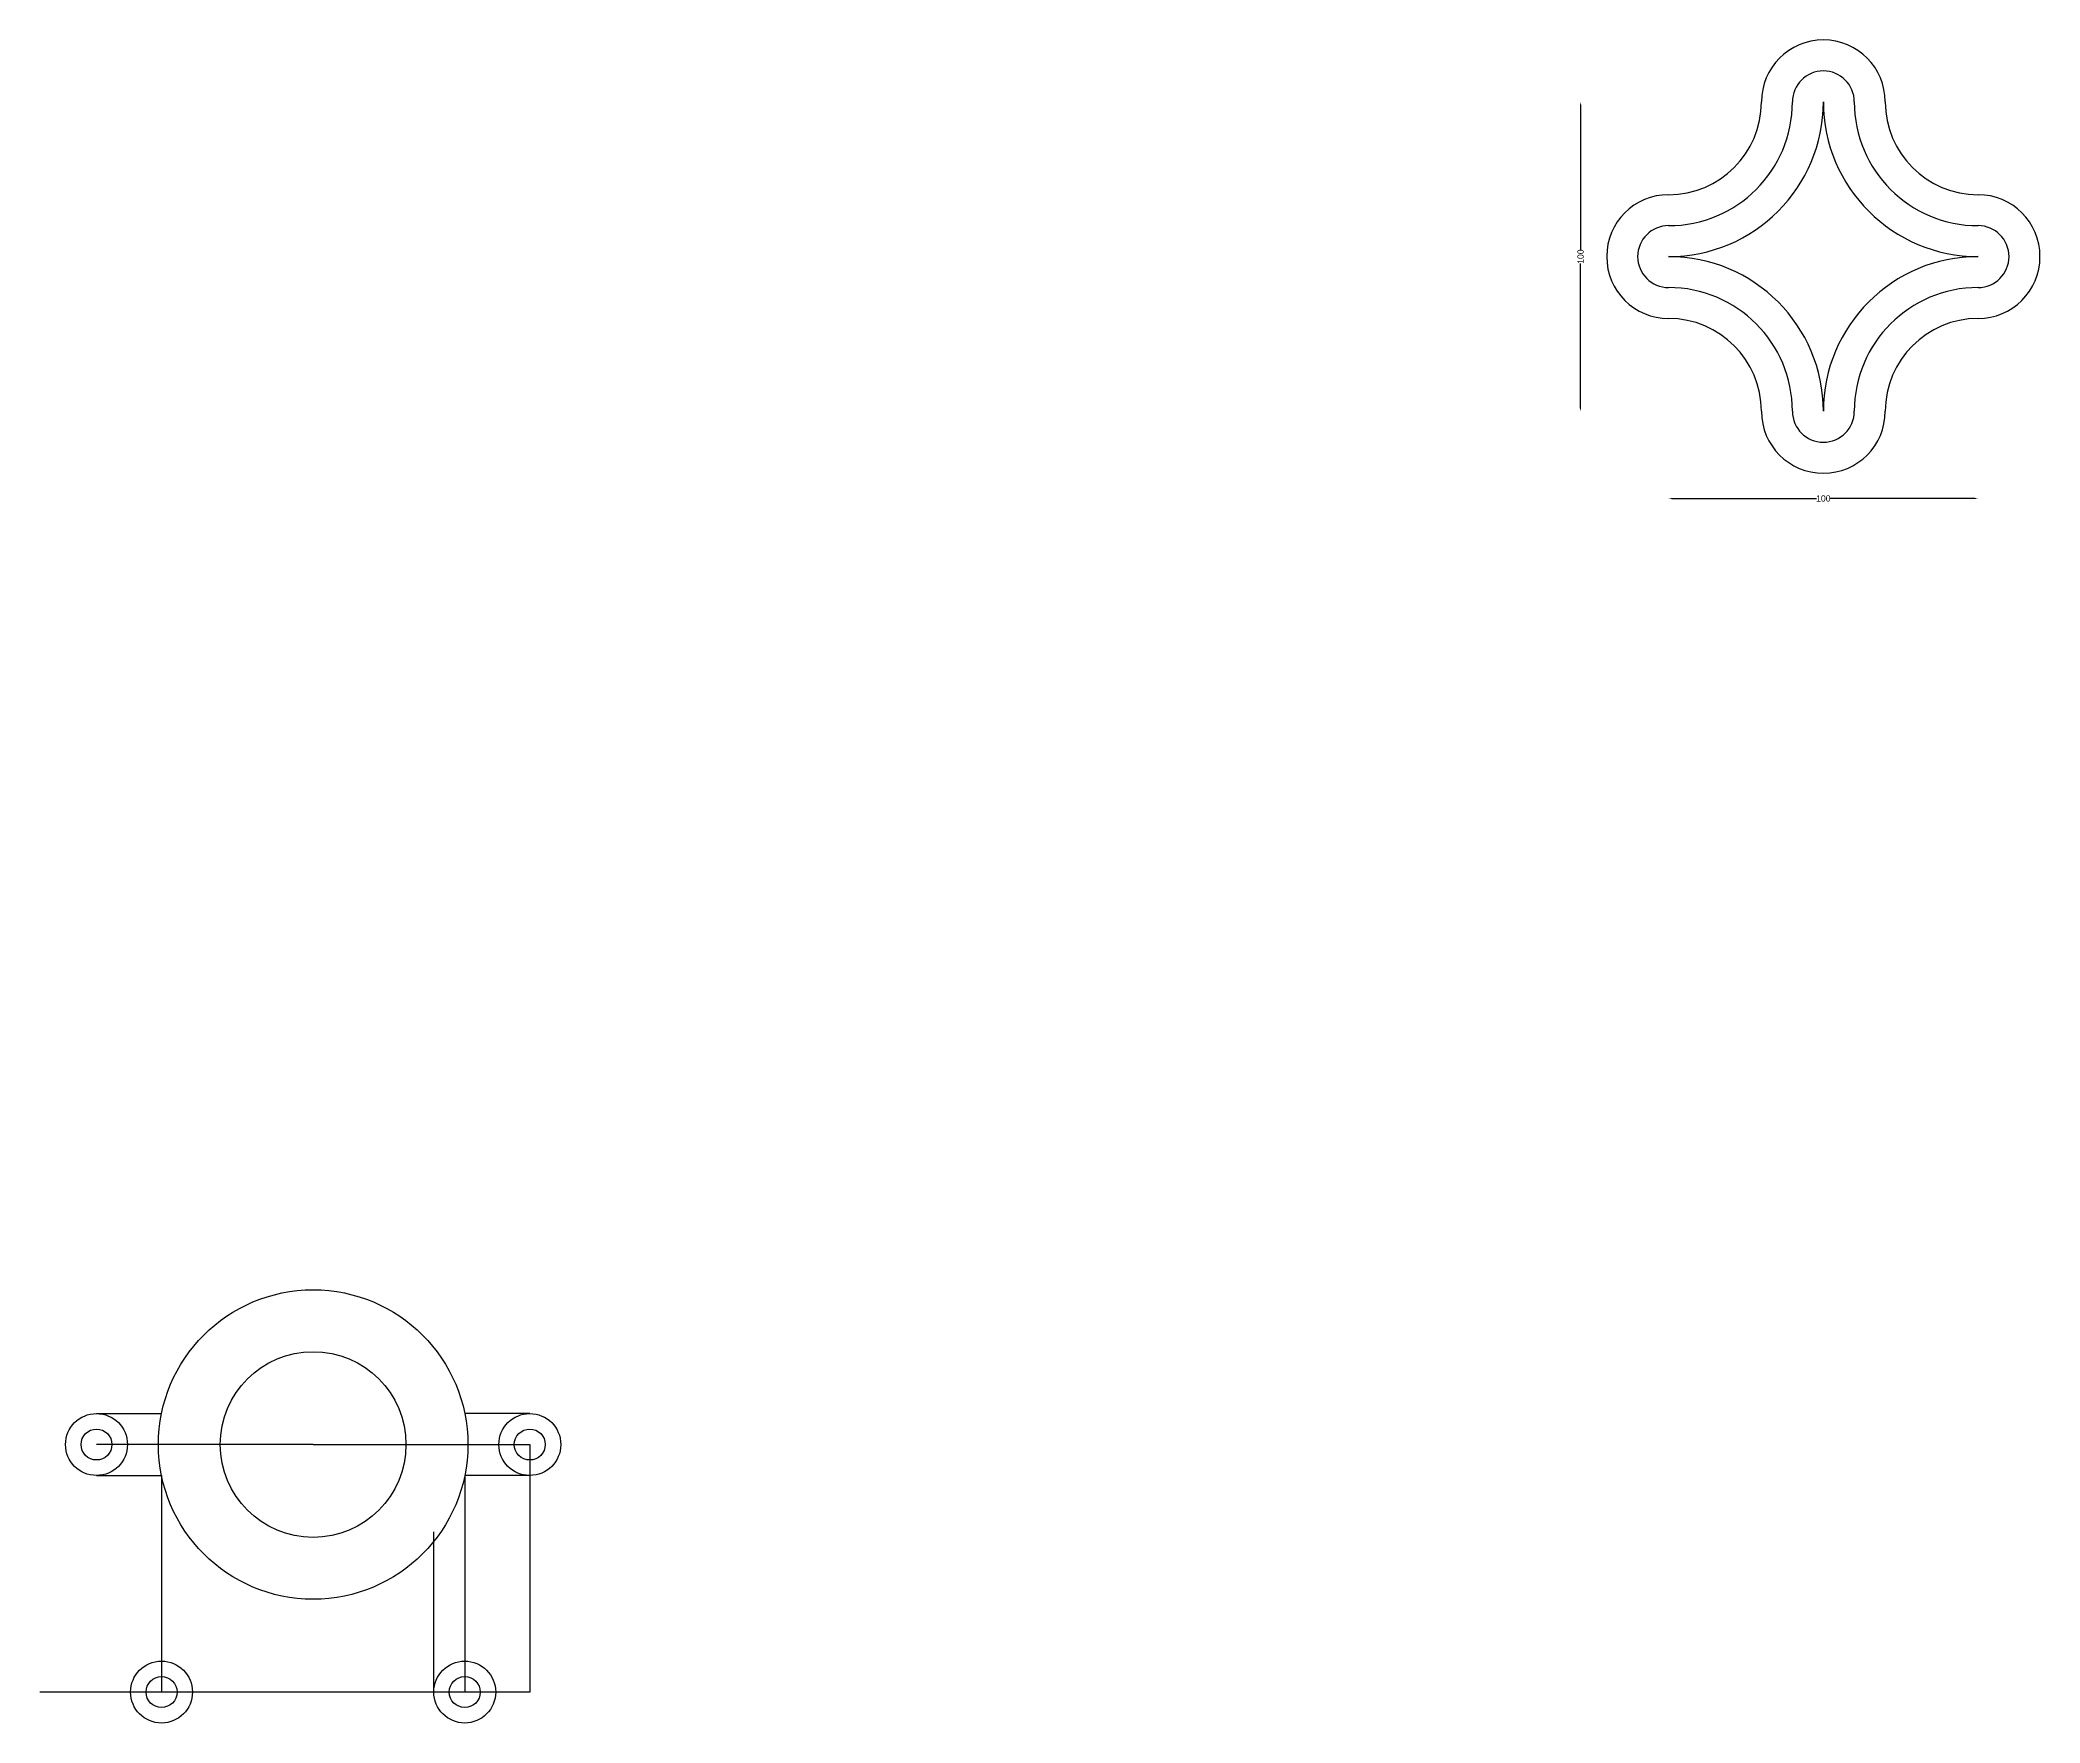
# Model space of a CAD drawing. Header units: inches. Extents: x 6 to 2718, y -10 to 880.
# Drawn here: x 2071 to 2718, y 23 to 567 of the extents above; entities that cross this region are included whole.
import ezdxf

# ---------------------------------------------------------------- set-up
doc = ezdxf.new("R2010")
doc.units = ezdxf.units.IN
doc.header["$MEASUREMENT"] = 0
doc.styles.get("Standard").update_dxf_attribs({"font": 'arial.ttf'})
doc.dimstyles.get("Standard").update_dxf_attribs({"dimtxt": 2, "dimasz": 1, "dimexe": 0.18, "dimexo": 0.0625, "dimgap": 0.09, "dimtad": 0, "dimtoh": 1, "dimdsep": 46, "dimtxsty": 'Standard', "dimcen": 1, "dimse1": 1, "dimse2": 1, "dimadec": 0, "dimazin": 0, "dimtfac": 1, "dimtofl": 0, "dimtmove": 0, "dimatfit": 3, "dimfxl": 1, "dimtolj": 1, "dimtzin": 0, "dimarcsym": 0})

msp = doc.modelspace()

# ---------------------------------------------------------------- blocks, each defined once
blk = doc.blocks.new('*D27')
at = {"color": 0, "lineweight": -2, "transparency": 16777216}
for p, q in [((2598.56, 418.79), (2645.36, 418.79)), ((2696.56, 418.79), (2649.76, 418.79))]:
    blk.add_line(p, q, dxfattribs=at)
at = {"color": 0, "transparency": 16777216}
for points in [[(2598.56, 418.96), (2598.56, 418.63), (2597.56, 418.79)], [(2696.56, 418.96), (2696.56, 418.63), (2697.56, 418.79)]]:
    blk.add_solid(points, dxfattribs=at)
at = {"layer": 'Defpoints', "color": 0, "transparency": 16777216}
for p in [(2597.56, 496.96), (2697.56, 496.96), (2697.56, 418.79)]:
    blk.add_point(p, dxfattribs=at)
at = {"color": 0, "transparency": 16777216, "insert": (2647.56, 418.79), "char_height": 2, "attachment_point": 5}
blk.add_mtext('\\A1;100', dxfattribs=at)
blk = doc.blocks.new('*D28')
at = {"color": 0, "lineweight": -2, "transparency": 16777216}
for p, q in [((2569.12, 545.96), (2569.12, 499.16)), ((2569.12, 447.96), (2569.12, 494.76))]:
    blk.add_line(p, q, dxfattribs=at)
at = {"color": 0, "transparency": 16777216}
for points in [[(2568.95, 545.96), (2569.29, 545.96), (2569.12, 546.96)], [(2568.95, 447.96), (2569.29, 447.96), (2569.12, 446.96)]]:
    blk.add_solid(points, dxfattribs=at)
at = {"layer": 'Defpoints', "color": 0, "transparency": 16777216}
for p in [(2647.56, 546.96), (2569.12, 446.96), (2647.56, 446.96)]:
    blk.add_point(p, dxfattribs=at)
at = {"color": 0, "transparency": 16777216, "insert": (2569.12, 496.96), "char_height": 2, "attachment_point": 5, "rotation": 90}
blk.add_mtext('\\A1;100', dxfattribs=at)

# ---------------------------------------------------------------- dimensions: what is measured, and where the dimension line sits
dim = msp.add_linear_dim(base=(2569.121, 446.962), p1=(2647.562, 546.962), p2=(2647.562, 446.962), angle=90, dimstyle='Standard')
dim.commit()
dim.dimension.update_dxf_attribs({"geometry": '*D28', "text_midpoint": (2569.121, 496.962)})
dim = msp.add_linear_dim(base=(2697.562, 418.793), p1=(2597.562, 496.962), p2=(2697.562, 496.962), dimstyle='Standard')
dim.commit()
dim.dimension.update_dxf_attribs({"geometry": '*D27', "text_midpoint": (2647.562, 418.793)})

# ---------------------------------------------------------------- linework, layer by layer
for p, q in [((2089.604, 123.066), (2110.614, 123.067)), ((2229.604, 123.066), (2208.597, 123.05)), ((2159.604, 113.066), (2089.604, 113.066)), ((2159.604, 113.066), (2229.604, 113.066)), ((2229.604, 113.066), (2229.604, 33.066)), ((2089.604, 103.066), (2110.614, 103.067)), ((2110.614, 103.067), (2110.614, 33.066)), ((2229.604, 103.066), (2208.592, 103.056)), ((2208.592, 103.056), (2208.592, 33.066)), ((2198.592, 33.066), (2198.592, 84.892)), ((2229.604, 33.066), (2071.348, 33.066))]:
    msp.add_line(p, q)
for centre, radius in [((2159.604, 113.066), 50), ((2159.604, 113.066), 30), ((2089.604, 113.066), 10), ((2229.604, 113.066), 10), ((2089.604, 113.066), 5), ((2229.604, 113.066), 5), ((2110.614, 33.066), 10), ((2208.592, 33.066), 10), ((2110.614, 33.066), 5), ((2208.592, 33.066), 5)]:
    msp.add_circle(centre, radius)
for centre, radius, start, end in [((2647.562, 546.962), 20, 0, 180), ((2647.562, 546.962), 10, 0, 180), ((2597.562, 546.962), 50, 270, 0), ((2597.562, 546.962), 40, 270, 0), ((2597.562, 546.962), 30, 270, 0), ((2697.562, 546.962), 50, 180, 270), ((2697.562, 546.962), 40, 180, 270), ((2697.562, 546.962), 30, 180, 270), ((2597.562, 496.962), 20, 90, 270), ((2697.562, 496.962), 20, 270, 90), ((2597.562, 496.962), 10, 90, 270), ((2697.562, 496.962), 10, 270, 90), ((2597.562, 446.962), 50, 0, 90), ((2697.562, 446.962), 50, 90, 180), ((2597.562, 446.962), 40, 0, 90), ((2697.562, 446.962), 40, 90, 180), ((2597.562, 446.962), 30, 0, 90), ((2697.562, 446.962), 30, 90, 180), ((2647.562, 446.962), 20, 180, 0), ((2647.562, 446.962), 10, 180, 0)]:
    msp.add_arc(centre, radius, start, end)

msp.set_redraw_order([(e.dxf.handle, doc.entitydb.next_handle()) for e in msp.query("TEXT MTEXT ATTDEF DIMENSION ARC_DIMENSION")])  # texts and dimensions are drawn at this point

doc.saveas('drawing.dxf')
